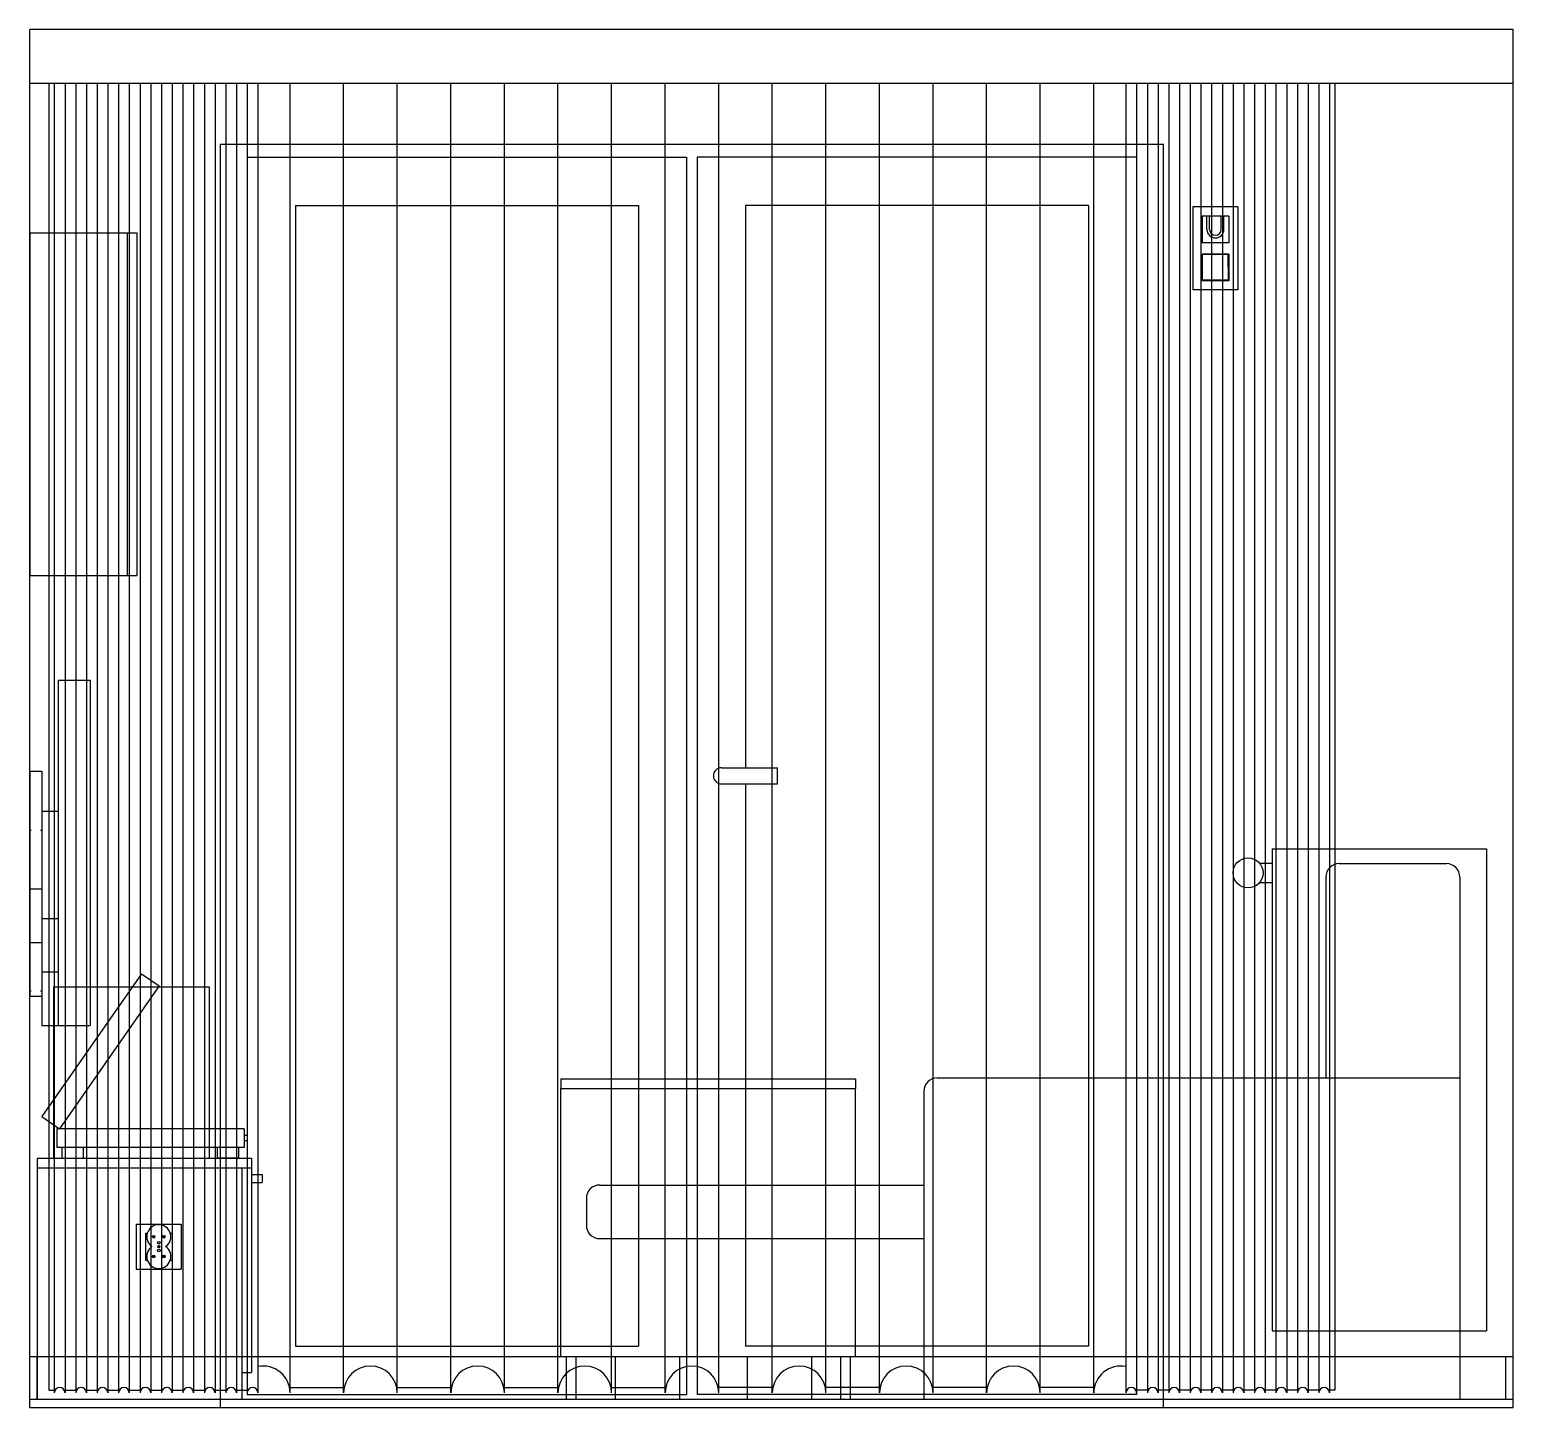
# Model space of a CAD drawing. Header units: millimetres. Extents: x 863 to 5283, y 810 to 2397.
# Drawn here: x 4474.3 to 4751.2, y 810.6 to 1067.8 of the extents above; entities that cross this region are included whole.
import ezdxf
from ezdxf.lldxf.tags import DXFTag

# ---------------------------------------------------------------- set-up
doc = ezdxf.new("R2010")
doc.units = ezdxf.units.MM
for name, color, linetype in [('Elektryka - obudowy', 253, 'Continuous'), ('Grzejniki', 12, 'Continuous'), ('Listwy', 9, 'Continuous'), ('Meble', 42, 'Continuous'), ('Okna', 7, 'Continuous'), ('Panele', 44, 'Continuous'), ('Urządzenia', 183, 'Continuous'), ('Zasłony', 9, 'Continuous'), ('Ściany', 7, 'Continuous')]:
    doc.layers.add(name, color=color, linetype=linetype)
tags = doc.linetypes.add('03B018', pattern=[5.4, 2.16, -3.24]).pattern_tags.tags
tags[6:7] = [DXFTag(74, 4), DXFTag(75, 0), DXFTag(340, '0'), DXFTag(46, 1.0), DXFTag(50, 0.0), DXFTag(44, 0.0), DXFTag(45, 0.0)]
tags[4:5] = [DXFTag(74, 4), DXFTag(75, 0), DXFTag(340, '0'), DXFTag(46, 1.0), DXFTag(50, 0.0), DXFTag(44, 0.0), DXFTag(45, 0.0)]

# ---------------------------------------------------------------- blocks, each defined once
blk = doc.blocks.new('Z$W@#1655')
for p, q in [((0, 231), (0, 0)), ((0, 231), (82, 231)), ((82, 231), (82, 0)), ((84, 231), (84, 0)), ((166, 231), (84, 231)), ((166, 231), (166, 0)), ((9, 222), (73, 222)), ((9, 222), (9, 9)), ((73, 222), (73, 9)), ((93, 222), (93, 117)), ((157, 222), (93, 222)), ((157, 222), (157, 9)), ((88.5, 117), (99, 117)), ((99, 114), (99, 117)), ((88.5, 114), (99, 114)), ((93, 114), (93, 9)), ((9, 9), (73, 9)), ((157, 9), (93, 9)), ((0, 0), (82, 0)), ((166, 0), (84, 0))]:
    blk.add_line(p, q)
blk.add_arc((88.5, 115.5), 1.5, 90, 270)
blk = doc.blocks.new('Z$W@#32150')
for p, q in [((19.69, 34.45), (16.41, 32.16)), ((19.69, 34.45), (38.28, 7.79)), ((16.41, 32.16), (35, 5.5)), ((38.28, 7.79), (35, 5.5)), ((0, 4.25), (0, 3.25)), ((0, 4.25), (0.5, 4.25)), ((0, 3.25), (0.5, 3.25)), ((0.5, 5.5), (35.5, 5.5)), ((0.5, 5.5), (0.5, 2)), ((35.5, 5.5), (35.5, 2)), ((0.5, 2), (35.5, 2)), ((1.5, 0), (1.5, 2)), ((1.5, 0), (5.5, 0)), ((5.5, 0), (5.5, 2)), ((30.5, 0), (30.5, 2)), ((34.5, 0), (30.5, 0)), ((34.5, 0), (34.5, 2))]:
    blk.add_line(p, q)
blk = doc.blocks.new('Z$W@#1256')
for p, q in [((0, 32), (29, 32)), ((0, 32), (0, 0)), ((29, 32), (29, 0)), ((0, 0), (29, 0))]:
    blk.add_line(p, q)
blk = doc.blocks.new('Z$W@#20772')
for p, q in [((0, 42), (2.3, 42)), ((0, 42), (0, 0)), ((2.3, 42), (2.3, 0)), ((0, 31), (0.25, 31)), ((2.05, 31), (2.3, 31)), ((0, 20), (2.3, 20)), ((0, 10), (2.3, 10)), ((0, 1), (0.25, 1)), ((0, 0), (2.3, 0)), ((2.05, 1), (2.3, 1))]:
    blk.add_line(p, q)
blk = doc.blocks.new('Z$W@#2244')
for p, q in [((3, 64.5), (9, 64.5)), ((3, 64.5), (3, 0)), ((9, 64.5), (9, 0)), ((0, 40), (3, 40)), ((0, 40), (0, 20)), ((0, 20), (3, 20)), ((0, 10), (3, 10)), ((0, 10), (0, 0)), ((0, 0), (9, 0))]:
    blk.add_line(p, q)
blk = doc.blocks.new('Z$W@#1048')
for p, q in [((140.5, 100), (160.5, 100)), ((138, 97.5), (138, 60)), ((163, 97.5), (163, 0)), ((65.5, 60), (163, 60)), ((63, 57.5), (63, 0)), ((63, 0), (163, 0))]:
    blk.add_line(p, q)
at = {"linetype": '03B018'}
for p, q in [((2.5, 40), (63, 40)), ((0, 37.5), (0, 32.5)), ((2.5, 30), (63, 30))]:
    blk.add_line(p, q, dxfattribs=at)
for centre, start, end in [((140.5, 97.5), 90, 180), ((160.5, 97.5), 0, 90), ((65.5, 57.5), 90, 180)]:
    blk.add_arc(centre, 2.5, start, end)
for centre, start, end in [((2.5, 37.5), 90, 180), ((2.5, 32.5), 180, 270)]:
    blk.add_arc(centre, 2.5, start, end, dxfattribs=at)
blk = doc.blocks.new('Z$W@#1520')
for p, q in [((0, 59.8), (55, 59.8)), ((0, 59.8), (0, 58)), ((55, 59.8), (55, 58)), ((0, 58), (55, 58)), ((0, 8), (0, 58)), ((55, 8), (55, 58)), ((0, 8), (55, 8)), ((1, 8), (1, 0)), ((2.8, 8), (2.8, 0)), ((10.2, 8), (10.2, 0)), ((22.2, 8), (22.2, 0)), ((34.8, 8), (34.8, 0)), ((46.8, 8), (46.8, 0)), ((52.2, 8), (52.2, 0)), ((54, 8), (54, 0)), ((1, 0), (2.8, 0)), ((10.2, 0), (22.2, 0)), ((34.8, 0), (46.8, 0)), ((52.2, 0), (54, 0))]:
    blk.add_line(p, q)
blk = doc.blocks.new('Z$W@#23568')
for p, q in [((0, 64), (20, 64)), ((0, 64), (0, 0)), ((18.2, 64), (18.2, 0)), ((20, 64), (20, 0)), ((0, 0), (20, 0))]:
    blk.add_line(p, q)
blk = doc.blocks.new('Z$W@#23754')
for p, q in [((8.4, 15.5), (0, 15.5)), ((0, 15.5), (0, 0)), ((8.4, 15.5), (8.4, 0)), ((6.7, 13.8), (1.7, 13.8)), ((1.7, 13.8), (1.7, 8.8)), ((2.62, 11.3), (2.62, 13.8)), ((3.12, 11.3), (3.12, 13.8)), ((5.28, 11.3), (5.28, 13.8)), ((5.78, 11.3), (5.78, 13.8)), ((6.7, 13.8), (6.7, 8.8)), ((6.7, 8.8), (1.7, 8.8)), ((6.7, 6.7), (1.7, 6.7)), ((1.7, 6.7), (1.7, 1.7)), ((1.7, 6.7), (1.7, 1.7)), ((6.7, 6.7), (1.7, 6.7)), ((1.75, 1.75), (1.8, 6.65)), ((6.6, 6.65), (1.8, 6.65)), ((6.65, 1.75), (6.6, 6.65)), ((6.7, 6.7), (6.7, 1.7)), ((6.7, 6.7), (6.7, 1.7)), ((8.4, 0), (0, 0)), ((6.7, 1.7), (1.7, 1.7)), ((6.7, 1.7), (1.7, 1.7)), ((6.65, 1.85), (1.75, 1.85)), ((6.65, 1.75), (1.75, 1.75))]:
    blk.add_line(p, q)
for radius in [1.58, 1.08]:
    blk.add_arc((4.2, 11.3), radius, 180, 0)
blk = doc.blocks.new('Z$W@#24918')
h = blk.add_hatch(color=256)
h.paths.add_polyline_path([(1.54, 5.95, -1), (1.06, 5.95, -1)])
h.paths.add_polyline_path([(3.44, 5.95, -1), (2.96, 5.95, -1)])
h = blk.add_hatch(color=256)
h.paths.add_polyline_path([(1.54, 2.25, 1), (1.06, 2.25, 1)])
h.paths.add_polyline_path([(3.44, 2.25, 1), (2.96, 2.25, 1)])
for centre in [(1.3, 5.95), (3.2, 5.95), (2.25, 4.83), (2.25, 3.37), (1.3, 2.25), (3.2, 2.25)]:
    blk.add_circle(centre, 0.24)
for centre, start, end in [((2.25, 5.95), 304.6921, 235.3079), ((2.25, 2.25), 124.6921, 55.3079)]:
    blk.add_arc(centre, 2.25, start, end)
blk = doc.blocks.new('Z$W@#21744')
for p, q in [((0, 8.4), (8.4, 8.4)), ((0, 8.4), (0, 0)), ((8.4, 8.4), (8.4, 0)), ((1.7, 6.7), (1.7, 1.7)), ((1.7, 6.7), (2.05, 6.7)), ((6.35, 6.7), (6.7, 6.7)), ((6.7, 6.7), (6.7, 1.7)), ((4, 4.18), (4.4, 4.22)), ((4.18, 4.4), (4.22, 4)), ((0, 0), (8.4, 0)), ((1.7, 1.7), (2.05, 1.7)), ((6.35, 1.7), (6.7, 1.7))]:
    blk.add_line(p, q)
blk.add_circle((4.2, 4.2), 0.2)
blk.add_blockref('Z$W@#24918', (1.95, 0.1))
blk = doc.blocks.new('Z$W@#1993')
for p, q in [((7.3, 90), (7.3, 0)), ((7.3, 90), (47.3, 90)), ((47.3, 90), (47.3, 0)), ((4.94, 87.3), (7.3, 87.3)), ((4.94, 83.7), (7.3, 83.7)), ((7.3, 0), (47.3, 0))]:
    blk.add_line(p, q)
blk.add_circle((2.8, 85.5), 2.8)
blk = doc.blocks.new('Z$W@#15777')
for p, q in [((0, 244.5), (0, 0.5)), ((0, 244.5), (240, 244.5)), ((1, 244.5), (1, 0)), ((3, 244.5), (3, 0)), ((5, 244.5), (5, 0)), ((7, 244.5), (7, 0)), ((9, 244.5), (9, 0)), ((11, 244.5), (11, 0)), ((13, 244.5), (13, 0)), ((15, 244.5), (15, 0)), ((17, 244.5), (17, 0)), ((19, 244.5), (19, 0)), ((21, 244.5), (21, 0)), ((23, 244.5), (23, 0)), ((25, 244.5), (25, 0)), ((27, 244.5), (27, 0)), ((29, 244.5), (29, 0)), ((31, 244.5), (31, 0)), ((33, 244.5), (33, 0)), ((35, 244.5), (35, 0)), ((37, 244.5), (37, 0)), ((39, 244.5), (39, 0)), ((45, 0), (45, 244.5)), ((55, 0), (55, 244.5)), ((65, 0), (65, 244.5)), ((75, 0), (75, 244.5)), ((85, 0), (85, 244.5)), ((95, 0), (95, 244.5)), ((105, 0), (105, 244.5)), ((115, 0), (115, 244.5)), ((125, 0), (125, 244.5)), ((135, 0), (135, 244.5)), ((145, 0), (145, 244.5)), ((155, 0), (155, 244.5)), ((165, 0), (165, 244.5)), ((175, 0), (175, 244.5)), ((185, 0), (185, 244.5)), ((195, 0), (195, 244.5)), ((201, 244.5), (201, 0)), ((203, 244.5), (203, 0)), ((205, 244.5), (205, 0)), ((207, 244.5), (207, 0)), ((209, 244.5), (209, 0)), ((211, 244.5), (211, 0)), ((213, 244.5), (213, 0)), ((215, 244.5), (215, 0)), ((217, 244.5), (217, 0)), ((219, 244.5), (219, 0)), ((221, 244.5), (221, 0)), ((223, 244.5), (223, 0)), ((225, 244.5), (225, 0)), ((227, 244.5), (227, 0)), ((229, 244.5), (229, 0)), ((231, 244.5), (231, 0)), ((233, 244.5), (233, 0)), ((235, 244.5), (235, 0)), ((237, 244.5), (237, 0)), ((239, 244.5), (239, 0)), ((240, 244.5), (240, 0.5)), ((0, 0.5), (1, 0.5)), ((3, 0.5), (5, 0.5)), ((7, 0.5), (9, 0.5)), ((11, 0.5), (13, 0.5)), ((15, 0.5), (17, 0.5)), ((19, 0.5), (21, 0.5)), ((23, 0.5), (25, 0.5)), ((27, 0.5), (29, 0.5)), ((31, 0.5), (33, 0.5)), ((35, 0.5), (37, 0.5)), ((45, 1), (55, 1)), ((65, 1), (75, 1)), ((85, 1), (95, 1)), ((105, 1), (115, 1)), ((135, 1), (125, 1)), ((155, 1), (145, 1)), ((175, 1), (165, 1)), ((195, 1), (185, 1)), ((205, 0.5), (203, 0.5)), ((209, 0.5), (207, 0.5)), ((213, 0.5), (211, 0.5)), ((217, 0.5), (215, 0.5)), ((221, 0.5), (219, 0.5)), ((225, 0.5), (223, 0.5)), ((229, 0.5), (227, 0.5)), ((233, 0.5), (231, 0.5)), ((237, 0.5), (235, 0.5)), ((240, 0.5), (239, 0.5))]:
    blk.add_line(p, q)
for centre, radius, start, end in [((40, 0), 5, 0, 101.537), ((60, 0), 5, 0, 180), ((80, 0), 5, 0, 180), ((100, 0), 5, 0, 180), ((120, 0), 5, 90, 180), ((120, 0), 5, 0, 90), ((140, 0), 5, 0, 180), ((160, 0), 5, 0, 180), ((180, 0), 5, 0, 180), ((200, 0), 5, 78.463, 180), ((2, 0), 1, 0, 180), ((6, 0), 1, 0, 180), ((10, 0), 1, 0, 180), ((14, 0), 1, 0, 180), ((18, 0), 1, 0, 180), ((22, 0), 1, 0, 180), ((26, 0), 1, 0, 180), ((30, 0), 1, 0, 180), ((34, 0), 1, 0, 180), ((38, 0), 1, 0, 180), ((202, 0), 1, 0, 180), ((206, 0), 1, 0, 180), ((210, 0), 1, 0, 180), ((214, 0), 1, 0, 180), ((218, 0), 1, 0, 180), ((222, 0), 1, 0, 180), ((226, 0), 1, 0, 180), ((230, 0), 1, 0, 180), ((234, 0), 1, 0, 180), ((238, 0), 1, 0, 180)]:
    blk.add_arc(centre, radius, start, end)
blk = doc.blocks.new('Z$W@#19090')
for p, q in [((0, 45), (40, 45)), ((0, 45), (0, 0)), ((40, 45), (40, 5)), ((0, 43.2), (40, 43.2)), ((38.2, 43.2), (38.2, 0)), ((40, 41.95), (42, 41.95)), ((40, 41.95), (40, 40.45)), ((42, 41.95), (42, 40.45)), ((40, 40.45), (42, 40.45)), ((38.2, 5), (40, 5)), ((0, 0), (38.2, 0))]:
    blk.add_line(p, q)

msp = doc.modelspace()

# ---------------------------------------------------------------- linework, layer by layer
at = {"layer": 'Listwy'}
for p, q in [((4474.259, 820.142), (4751.159, 820.142)), ((4475.659, 812.142), (4475.659, 820.142)), ((4749.759, 812.142), (4749.759, 820.142))]:
    msp.add_line(p, q, dxfattribs=at)
at = {"layer": 'Panele'}
msp.add_line((4474.259, 812.142), (4751.159, 812.142), dxfattribs=at)
at = {"layer": 'Ściany'}
for p, q in [((4751.159, 1067.842), (4474.259, 1067.842)), ((4474.259, 810.642), (4474.259, 1067.842)), ((4751.159, 810.642), (4751.159, 1067.842)), ((4474.259, 1057.842), (4751.159, 1057.842)), ((4509.859, 810.642), (4509.859, 1046.442)), ((4509.859, 1046.442), (4685.859, 1046.442)), ((4685.859, 810.642), (4685.859, 1046.442)), ((4474.259, 810.642), (4751.159, 810.642))]:
    msp.add_line(p, q, dxfattribs=at)

# ---------------------------------------------------------------- block references
at = {"layer": 'Elektryka - obudowy'}
for name, p in [('Z$W@#23754', (4691.359, 1019.242)), ('Z$W@#21744', (4494.159, 836.442))]:
    msp.add_blockref(name, p, dxfattribs=at)
at = {"layer": 'Grzejniki'}
msp.add_blockref('Z$W@#1993', (4698.859, 824.917), dxfattribs=at)
at = {"layer": 'Meble'}
for name, p in [('Z$W@#23568', (4474.259, 965.917)), ('Z$W@#1048', (4578.159, 812.142)), ('Z$W@#1520', (4573.362, 812.142)), ('Z$W@#19090', (4475.659, 812.142))]:
    msp.add_blockref(name, p, dxfattribs=at)
at = {"layer": 'Okna'}
msp.add_blockref('Z$W@#1655', (4514.859, 813.042), dxfattribs=at)
at = {"layer": 'Urządzenia'}
for name, p in [('Z$W@#2244', (4476.559, 881.917)), ('Z$W@#20772', (4474.259, 887.417)), ('Z$W@#1256', (4478.731, 857.142))]:
    msp.add_blockref(name, p, dxfattribs=at)
at = {"layer": 'Urządzenia', "xscale": -1}
msp.add_blockref('Z$W@#32150', (4514.822, 857.142), dxfattribs=at)
at = {"layer": 'Zasłony'}
msp.add_blockref('Z$W@#15777', (4477.859, 813.342), dxfattribs=at)

doc.saveas('drawing.dxf')
